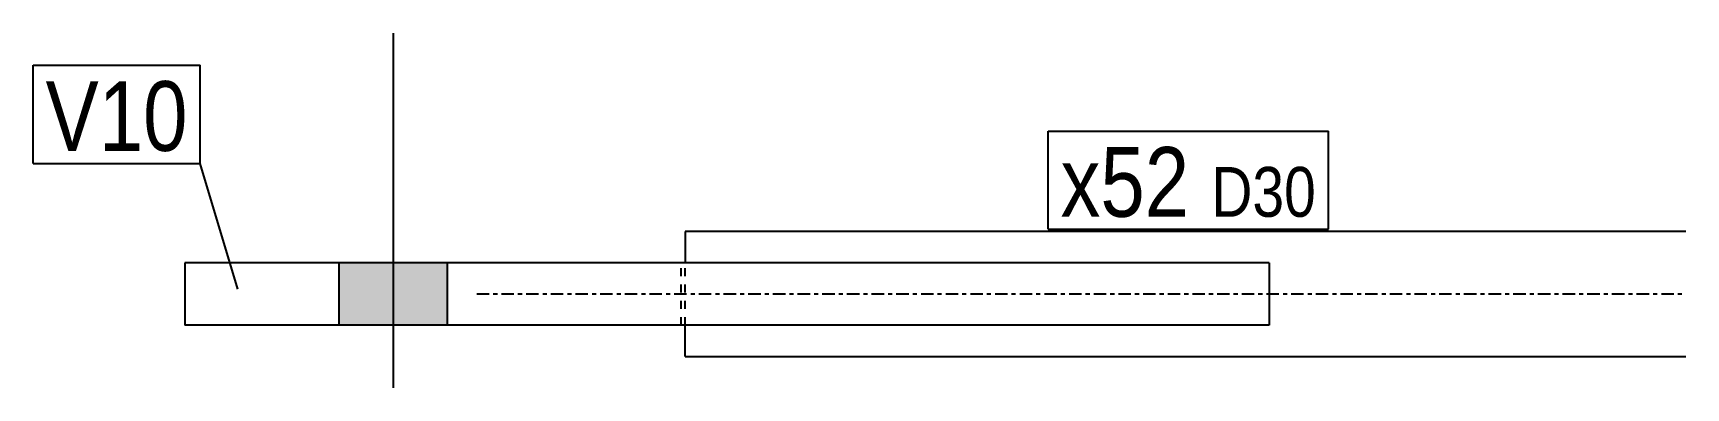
# Model space of a CAD drawing. Header units: millimetres. Extents: x 8 to 18746, y 12 to 429.
# Drawn here: x 12554.6 to 12951.1, y 12 to 97 of the extents above; entities that cross this region are included whole.
import ezdxf

# ---------------------------------------------------------------- set-up
doc = ezdxf.new("R2010")
doc.units = ezdxf.units.MM
doc.linetypes.add('DXK_LINE_DOT2', pattern=[3.9198, 1.9599, -1.9599])
doc.linetypes.add('DXK_LINE_DOT3', pattern=[5.9187, 2.979, -0.9799, 0.9799, -0.9799])
doc.layers.add('STÅL', color=7, linetype='Continuous')
doc.layers.add('TEKST', color=7, linetype='Continuous')
doc.styles.add('Arial Narrow', font='ARIALN.TTF', dxfattribs={"height": 0.2})

msp = doc.modelspace()

# ---------------------------------------------------------------- hatches: boundary and pattern name
at = {"layer": 'STÅL', "linetype": 'Continuous'}
msp.add_hatch(color=96, dxfattribs=at).paths.add_polyline_path([(12628.06, 27), (12654.06, 27), (12654.06, 42), (12628.06, 42)])
msp.add_hatch(color=96, dxfattribs=at).paths.add_polyline_path([(12628.06, 27), (12654.06, 27), (12654.06, 42), (12628.06, 42)])

# ---------------------------------------------------------------- linework, layer by layer
at = {"layer": 'STÅL', "color": 96, "linetype": 'Continuous'}
for p, q in [((12641.06, 12), (12641.06, 97)), ((12641.06, 12), (12641.06, 97)), ((12628.06, 27), (12628.06, 42)), ((12628.06, 27), (12628.06, 42)), ((12654.06, 27), (12654.06, 42)), ((12654.06, 27), (12654.06, 42))]:
    msp.add_line(p, q, dxfattribs=at)
at = {"layer": 'STÅL', "color": 2, "linetype": 'Continuous'}
for p, q in [((12951.06, 49.5), (12711.06, 49.5)), ((12711.06, 49.5), (12711.06, 42)), ((12851.06, 42), (12591.06, 42)), ((12591.06, 42), (12591.06, 27)), ((12851.06, 42), (12851.06, 27)), ((12851.06, 27), (12591.06, 27)), ((12711.06, 19.5), (12711.06, 27)), ((12711.06, 19.5), (12951.06, 19.5))]:
    msp.add_line(p, q, dxfattribs=at)
at = {"layer": 'STÅL', "color": 7, "linetype": 'DXK_LINE_DOT2'}
for p, q in [((12710.06, 27), (12710.06, 42)), ((12711.06, 27), (12711.06, 42))]:
    msp.add_line(p, q, dxfattribs=at)
at = {"layer": 'STÅL', "color": 7, "linetype": 'DXK_LINE_DOT3'}
msp.add_line((12661.06, 34.5), (12951.06, 34.5), dxfattribs=at)
at = {"layer": 'TEKST', "color": 7, "linetype": 'Continuous'}
for p, q in [((12554.63, 89.28), (12594.74, 89.28)), ((12554.63, 65.78), (12554.63, 89.28)), ((12594.74, 65.78), (12594.74, 89.28)), ((12798.06, 73.5), (12865.35, 73.5)), ((12798.06, 50), (12798.06, 73.5)), ((12865.35, 50), (12865.35, 73.5)), ((12554.63, 65.78), (12594.74, 65.78)), ((12603.74, 35.66), (12594.74, 65.78)), ((12798.06, 50), (12865.35, 50))]:
    msp.add_line(p, q, dxfattribs=at)

# ---------------------------------------------------------------- wipeouts: each hides what was drawn before it
at = {"color": 0}
for points in [[(12591.74, 68.78), (12591.74, 86.28), (12557.63, 86.28), (12557.63, 68.78)], [(12831.97, 53), (12831.97, 70.5), (12801.06, 70.5), (12801.06, 53)], [(12862.35, 53), (12862.35, 65.5), (12837.22, 65.5), (12837.22, 53)]]:
    msp.add_wipeout(points, dxfattribs=at).dxf.layer = 'TEKST'

# ---------------------------------------------------------------- next in the draw order: wipeouts: each hides what was drawn before it
for points in [[(12591.74, 68.78), (12591.74, 86.28), (12557.63, 86.28), (12557.63, 68.78)], [(12831.97, 53), (12831.97, 70.5), (12801.06, 70.5), (12801.06, 53)], [(12862.35, 53), (12862.35, 65.5), (12837.22, 65.5), (12837.22, 53)]]:
    msp.add_wipeout(points, dxfattribs=at).dxf.layer = 'TEKST'

# ---------------------------------------------------------------- next in the draw order: texts
at = {"layer": 'TEKST', "color": 3, "style": 'Arial Narrow'}
for s, height, p in [('V10', 16.702, (12557.63, 68.78)), ('x52', 16.702, (12801.06, 53)), ('D30', 11.93, (12837.22, 53))]:
    msp.add_text(s, height=height, dxfattribs=at).set_placement(p)

doc.saveas('drawing.dxf')
